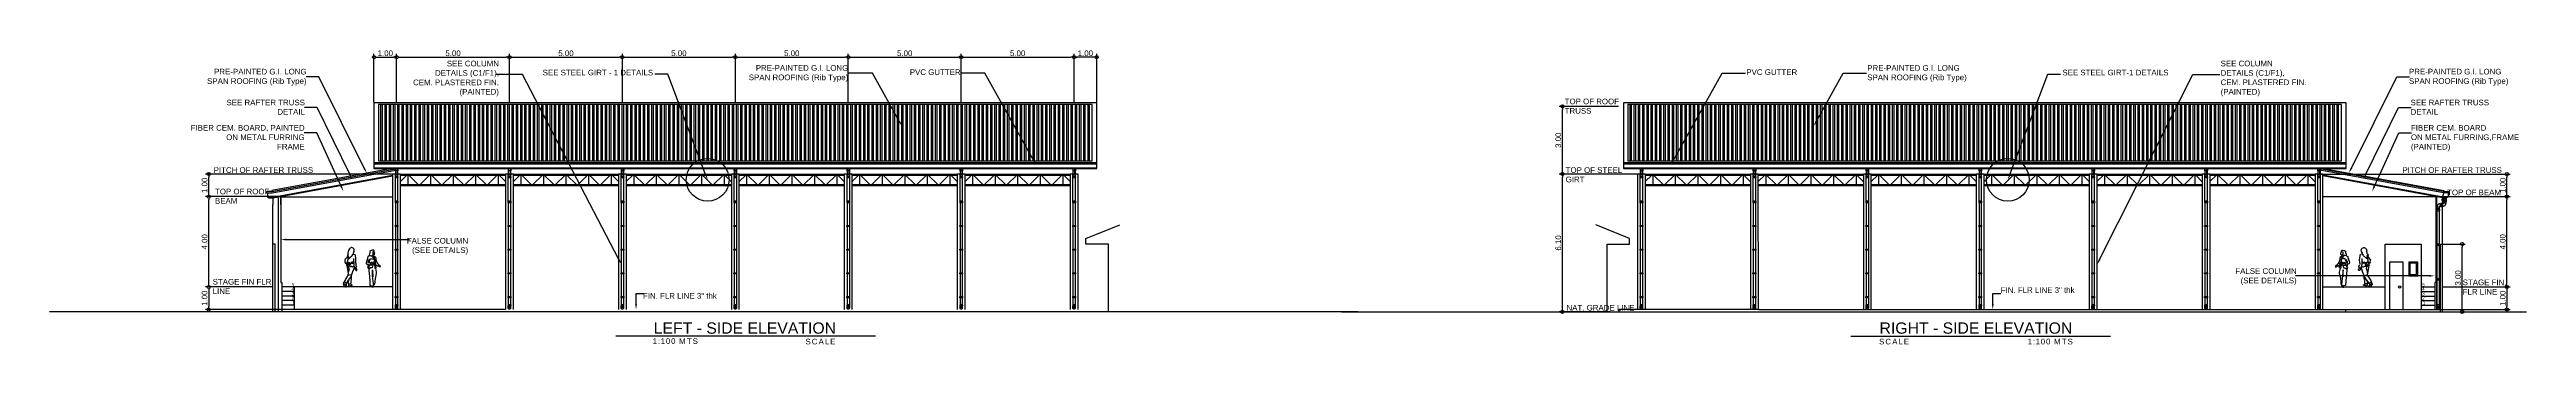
# Model space of a CAD drawing. Header units: inches. Extents: x -1369 to 1198, y -366 to 1398.
# Drawn here: x -101.1 to 8.6, y 30.9 to 43.9 of the extents above; entities that cross this region are included whole.
import ezdxf
from ezdxf import colors
from ezdxf.entities.mleader import LeaderData, LeaderLine
from ezdxf.math import Vec2, Vec3

# ---------------------------------------------------------------- set-up
doc = ezdxf.new("R2010")
doc.units = ezdxf.units.IN
doc.header["$MEASUREMENT"] = 0
doc.linetypes.add('HIDDEN', pattern=[0.375, 0.25, -0.125])
doc.linetypes.add('HIDDEN2', pattern=[0.1875, 0.125, -0.0625])
for name, color, linetype in [('DARK', 1, 'Continuous'), ('dim', 8, 'Continuous'), ('FIGURE', 8, 'Continuous')]:
    doc.layers.add(name, color=color, linetype=linetype)
doc.styles.add('ATTR', font='romans.shx', dxfattribs={"width": 0.8, "height": 1.735066})
doc.styles.get("Standard").update_dxf_attribs({"font": 'arial.ttf'})
doc.dimstyles.get("Standard").update_dxf_attribs({"dimtxt": 0.25, "dimasz": 0.14, "dimexe": 0.145, "dimexo": 0.025, "dimgap": 0.05, "dimtad": 1, "dimzin": 0, "dimdsep": 46, "dimtxsty": 'Standard', "dimblk": 'DOTBLANK', "dimcen": 0.09, "dimclrd": 256, "dimclre": 256, "dimaunit": 1, "dimadec": 5, "dimazin": 0, "dimtfac": 1, "dimtix": 1, "dimtofl": 0, "dimtmove": 0, "dimatfit": 3, "dimfxl": 0, "dimtolj": 1, "dimtzin": 0, "dimlwd": -1, "dimlwe": -1, "dimarcsym": 0})

# ---------------------------------------------------------------- blocks, each defined once
blk = doc.blocks.new('_DotBlank')
at = {"color": 0, "linetype": 'ByBlock', "lineweight": -2}
blk.add_line((-0.5, 0), (-1, 0), dxfattribs=at)
blk.add_circle((0, 0), 0.5, dxfattribs=at)
blk = doc.blocks.new('*D125')
at = {"layer": 'Defpoints', "color": 0, "transparency": 16777216}
for p in [(-34.13, 38.41), (-30.6, 38.41), (-31.99, 32.31)]:
    blk.add_point(p, dxfattribs=at)
at = {"layer": 'dim', "transparency": 16777216}
for p, q in [((-30.63, 38.41), (-34.27, 38.41)), ((-34.13, 32.45), (-34.13, 38.27)), ((-32.02, 32.31), (-34.27, 32.31))]:
    blk.add_line(p, q, dxfattribs=at)
at = {"layer": 'dim', "transparency": 16777216, "xscale": 0.14, "yscale": 0.14, "zscale": 0.14}
for p, rotation in [((-34.13, 38.41), 90), ((-34.13, 32.31), 270)]:
    blk.add_blockref('_DotBlank', p, dxfattribs=dict(at, rotation=rotation))
at = {"layer": 'dim', "color": 0, "transparency": 16777216, "insert": (-34.31, 35.36), "char_height": 0.25, "attachment_point": 5, "rotation": 90}
blk.add_mtext('\\A1;6.10', dxfattribs=at)
blk = doc.blocks.new('*D126')
at = {"layer": 'Defpoints', "color": 0, "transparency": 16777216}
for p in [(-34.13, 41.41), (-31.63, 41.41), (-30.59, 38.41)]:
    blk.add_point(p, dxfattribs=at)
at = {"layer": 'dim', "transparency": 16777216}
for p, q in [((-31.65, 41.41), (-34.27, 41.41)), ((-34.13, 38.55), (-34.13, 41.27)), ((-30.62, 38.41), (-34.27, 38.41))]:
    blk.add_line(p, q, dxfattribs=at)
at = {"layer": 'dim', "transparency": 16777216, "xscale": 0.14, "yscale": 0.14, "zscale": 0.14}
for p, rotation in [((-34.13, 41.41), 90), ((-34.13, 38.41), 270)]:
    blk.add_blockref('_DotBlank', p, dxfattribs=dict(at, rotation=rotation))
at = {"layer": 'dim', "color": 0, "transparency": 16777216, "insert": (-34.31, 39.91), "char_height": 0.25, "attachment_point": 5, "rotation": 90}
blk.add_mtext('\\A1;3.00', dxfattribs=at)
blk = doc.blocks.new('*D127')
at = {"layer": 'Defpoints', "color": 0, "transparency": 16777216}
for p in [(-0.59, 38.41), (7.69, 38.41), (4.5, 37.41)]:
    blk.add_point(p, dxfattribs=at)
at = {"layer": 'dim', "transparency": 16777216}
for p, q in [((-0.57, 38.41), (7.84, 38.41)), ((4.52, 37.41), (7.84, 37.41)), ((7.69, 37.55), (7.69, 38.27))]:
    blk.add_line(p, q, dxfattribs=at)
at = {"layer": 'dim', "transparency": 16777216, "xscale": 0.14, "yscale": 0.14, "zscale": 0.14}
for p, rotation in [((7.69, 38.41), 90), ((7.69, 37.41), 270)]:
    blk.add_blockref('_DotBlank', p, dxfattribs=dict(at, rotation=rotation))
at = {"layer": 'dim', "color": 0, "transparency": 16777216, "insert": (7.51, 37.91), "char_height": 0.25, "attachment_point": 5, "rotation": 90}
blk.add_mtext('\\A1;1.00', dxfattribs=at)
blk = doc.blocks.new('*D128')
at = {"layer": 'Defpoints', "color": 0, "transparency": 16777216}
for p in [(4.85, 37.41), (7.69, 37.41), (4.85, 33.41)]:
    blk.add_point(p, dxfattribs=at)
at = {"layer": 'dim', "transparency": 16777216}
for p, q in [((4.87, 37.41), (7.84, 37.41)), ((7.69, 33.55), (7.69, 37.27)), ((4.87, 33.41), (7.84, 33.41))]:
    blk.add_line(p, q, dxfattribs=at)
at = {"layer": 'dim', "transparency": 16777216, "xscale": 0.14, "yscale": 0.14, "zscale": 0.14}
for p, rotation in [((7.69, 37.41), 90), ((7.69, 33.41), 270)]:
    blk.add_blockref('_DotBlank', p, dxfattribs=dict(at, rotation=rotation))
at = {"layer": 'dim', "color": 0, "transparency": 16777216, "insert": (7.51, 35.41), "char_height": 0.25, "attachment_point": 5, "rotation": 90}
blk.add_mtext('\\A1;4.00', dxfattribs=at)
blk = doc.blocks.new('People 7 Woman Walking Away')
for p, q in [((-3.1, 39.7), (-3.3, 44.1)), ((-3, 45.1), (-0.1, 48.6)), ((0.8, 39.9), (-0.5, 37.3)), ((1.3, 51), (0.3, 49.2)), ((1.4, 53), (0.5, 51.8)), ((1.7, 53.5), (2.3, 58.6)), ((5.3, 48.5), (3.6, 46.8)), ((9.6, 53.3), (12.3, 52.4)), ((10.2, 46.1), (10.6, 36.6)), ((13.8, 46.2), (13.2, 51.2)), ((13.7, 38.7), (13.9, 45.4)), ((-6.1, 6.2), (-4.2, 9.2)), ((-4.2, 1.4), (-6.1, 4.8)), ((-5.7, 6.8), (-3.6, 5)), ((-1.1, 0.9), (-3.2, 0.9)), ((-1.3, 0.9), (-2.8, 4)), ((1.5, 18.8), (1.6, 21.5)), ((2.1, 5.7), (2, 3.7)), ((3.7, 2.4), (5.1, 2.9)), ((5.3, 3), (7.5, 3.2)), ((7.9, 32.9), (7.5, 33.3)), ((11.1, 34.1), (11.9, 31.3)), ((12.8, 30.7), (12.9, 28.7)), ((13.4, 31), (15, 32.9)), ((15.1, 33.7), (14.1, 36.2))]:
    blk.add_line(p, q)
for centre, radius, start, end in [((-1.9, 44.2), 1.4, 140.3568, 182.67), ((-2, 39.7), 1.16, 182.67, 311.3848), ((-7.1, 45.5), 8.89, 311.3848, 328.2016), ((-2.9, 50.9), 3.64, 320.3568, 331.6536), ((0.9, 51.5), 0.58, 138.9908, 318.54), ((-0.3, 41.4), 0.947, 328.2016, 4.1395), ((4.8, 41.7), 4.22, 157.5563, 184.1395), ((5.8, 41.3), 5.2, 181.2101, 195.6962), ((8.2, 59.1), 20.6, 249.0476, 276.638), ((-0.6, 44), 1.69, 337.5563, 357.1086), ((1.9, 49.9), 0.867, 111.5383, 274.994), ((40, 41.9), 39, 169.4458, 177.1086), ((1.5, 50.9), 0.221, 291.5383, 138.54), ((0.7, 53.6), 1, 318.9908, 352.7336), ((2, 48.4), 0.624, 311.2695, 94.994), ((3, 47.3), 0.848, 131.2695, 316.8126), ((8.7, 57.8), 6.4, 117.0545, 172.7336), ((19.6, 44.5), 17, 194.476, 198.446), ((6.2, 47.7), 1.18, 113.3359, 136.8126), ((3.6, 53.6), 5.22, 293.3359, 347.1391), ((6.8, 61.4), 2.29, 78.3367, 117.0545), ((-1.2, 34), 9.84, 27.9066, 45.0119), ((6.2, 58.3), 5.46, 22.5187, 78.3367), ((19.5, 35.6), 12, 150.9696, 165.6194), ((9.8, 52.2), 1.11, 108.5349, 167.1391), ((9.1, 54.1), 0.91, 288.535, 25.0961), ((11.2, 55.1), 1.33, 141.8182, 205.096), ((5.6, 59.4), 5.77, 321.8182, 3.2709), ((9.4, 59.7), 1.98, 3.2709, 22.5187), ((11.8, 51.1), 1.39, 7.2211, 70.3539), ((9.1, 45.6), 4.81, 358.5915, 7.2211), ((-4.9, 5.5), 1.39, 148.1282, 209.4266), ((1.1, -16.3), 21.2, 101.466, 108.3509), ((109, -46), 126.3, 150.5509, 153.9804), ((-14.2, -4.6), 17, 40.8008, 55.4469), ((-3.3, 2), 1.09, 209.4266, 271.4258), ((-5.7, 2.6), 3.2, 26.8603, 48.5676), ((2.2, 5), 4.07, 155.2937, 226.0119), ((-1178.8, 844.8), 1445.4, 324.553, 325.0337), ((5.9, 34), 7.28, 152.5623, 165.8775), ((-0.5, 35.6), 0.669, 165.8775, 238.6287), ((-1.1, 1.6), 0.69, 271.4258, 46.0119), ((5.7, 12.3), 7.76, 92.7741, 150.5509), ((1.8, 39.3), 4.98, 238.6287, 261.777), ((250.1, 71.5), 253.3, 188.3211, 191.1937), ((13.8, 28.1), 14.9, 132.807, 154.587), ((0.9, 33.5), 0.884, 26.8901, 81.7771), ((35.8, 19.9), 34.2, 163.7284, 177.397), ((-6.4, 21.8), 7.94, 357.397, 357.8062), ((2.2, 34.1), 0.503, 206.8901, 315.6851), ((43.7, 7.1), 41.9, 174.5497, 181.9177), ((2, 14.8), 9.13, 268.4632, 296.6891), ((-1576.3, -498.2), 1665.4, 18.5115, 18.628), ((3.2, 3.6), 1.26, 176.4305, 288.7684), ((3.3, 33), 1.12, 50.7706, 135.6851), ((14.6, 30.7), 12.4, 138.9795, 165.0138), ((1.2, 30), 1.77, 343.7284, 18.5115), ((5.6, 35.7), 2.43, 230.7706, 293.3394), ((12.9, 34.5), 8.42, 149.756, 186.339), ((10.3, 10.4), 6.88, 218.2149, 247.1341), ((5.4, 1.9), 1.04, 96.6724, 108.7685), ((-2.5, 22.2), 10, 325.0337, 340.8954), ((32.9, 8.6), 26.9, 168.8631, 184.0751), ((6.9, 32.7), 0.838, 44.4537, 113.3394), ((-5.7, 16.2), 12.5, 348.8631, 8.8068), ((-3607.3, 1270.8), 3824.9, 340.8954, 341.1088), ((7.5, 3.7), 0.446, 276.6724, 67.1341), ((8.4, 33.4), 0.742, 224.4537, 311.4645), ((12, 29.4), 4.61, 100.3584, 131.4645), ((21.7, 37.2), 11.1, 182.9982, 196.324), ((12.7, 31.5), 0.886, 196.324, 320.4703), ((14.6, 28.8), 1.74, 183.9145, 281.3575), ((20.2, 38.6), 6.54, 178.5915, 201.1734), ((15.4, 31.4), 1.39, 171.0632, 243.0596), ((13.8, 28.5), 1.96, 333.8101, 63.0596), ((14.4, 33.4), 0.784, 320.4703, 21.1735), ((14.8, 28), 0.898, 281.3575, 333.8101)]:
    blk.add_arc(centre, radius, start, end)
at = {"style": 'ATTR', "width": 0.8, "flags": 9}
blk.add_attdef('ESTCODE', (0, 0), '', height=0.0159, dxfattribs=at)
blk = doc.blocks.new('W1')
at = {"color": 0, "linetype": 'Continuous'}
for p, q in [((29.95, -144.69), (29.93, -144.74)), ((29.93, -144.74), (29.93, -144.78)), ((29.96, -144.63), (29.95, -144.69)), ((30.01, -144.6), (29.96, -144.63)), ((30.02, -144.57), (30.01, -144.6)), ((30.01, -144.6), (30.08, -144.58)), ((30.03, -144.51), (30.02, -144.57)), ((30.05, -144.47), (30.03, -144.51)), ((30.06, -144.38), (30.05, -144.42)), ((30.05, -144.42), (30.05, -144.47)), ((30.1, -144.36), (30.06, -144.38)), ((30.08, -144.58), (30.11, -144.58)), ((30.17, -144.35), (30.1, -144.36)), ((30.11, -144.58), (30.17, -144.59)), ((30.12, -144.59), (30.16, -144.62)), ((30.16, -144.62), (30.18, -144.65)), ((30.22, -144.35), (30.17, -144.35)), ((30.17, -144.59), (30.18, -144.57)), ((30.23, -144.4), (30.18, -144.42)), ((30.18, -144.42), (30.18, -144.53)), ((30.18, -144.53), (30.18, -144.56)), ((30.18, -144.56), (30.23, -144.55)), ((30.18, -144.57), (30.18, -144.56)), ((30.18, -144.65), (30.19, -144.7)), ((30.19, -144.7), (30.19, -144.73)), ((30.21, -144.55), (30.2, -144.6)), ((30.2, -144.6), (30.24, -144.61)), ((30.24, -144.39), (30.22, -144.35)), ((30.23, -144.55), (30.26, -144.53)), ((30.24, -144.41), (30.24, -144.39)), ((30.25, -144.44), (30.24, -144.41)), ((30.24, -144.61), (30.27, -144.63)), ((30.27, -144.46), (30.25, -144.44)), ((30.26, -144.47), (30.27, -144.46)), ((30.26, -144.53), (30.26, -144.47)), ((30.27, -144.63), (30.3, -144.65)), ((30.3, -144.65), (30.31, -144.7)), ((30.31, -144.7), (30.31, -144.76)), ((30.31, -144.76), (30.32, -144.78)), ((29.9, -144.83), (29.88, -144.89)), ((29.88, -144.89), (29.89, -144.95)), ((29.89, -144.95), (29.95, -144.97)), ((29.93, -144.78), (29.9, -144.83)), ((29.95, -144.97), (30.01, -144.99)), ((30.02, -144.99), (30, -145.1)), ((30, -145.1), (30, -145.24)), ((30, -145.24), (30.03, -145.51)), ((30.03, -145.51), (30.04, -145.73)), ((30.04, -145.73), (30.05, -145.91)), ((30.06, -144.97), (30.08, -144.97)), ((30.08, -144.97), (30.13, -144.95)), ((30.1, -144.89), (30.09, -144.91)), ((30.13, -144.87), (30.1, -144.89)), ((30.17, -144.89), (30.13, -144.87)), ((30.13, -144.95), (30.17, -144.92)), ((30.16, -145.21), (30.17, -145.32)), ((30.16, -145.32), (30.16, -145.21)), ((30.17, -145.48), (30.16, -145.32)), ((30.17, -144.92), (30.17, -144.89)), ((30.17, -145.32), (30.18, -145.43)), ((30.2, -145.72), (30.17, -145.48)), ((30.18, -145.43), (30.18, -145.52)), ((30.19, -144.96), (30.22, -144.97)), ((30.22, -145.92), (30.2, -145.72)), ((30.22, -144.97), (30.25, -144.97)), ((30.26, -145.85), (30.24, -145.87)), ((30.27, -145.74), (30.26, -145.85)), ((30.28, -145.6), (30.27, -145.74)), ((30.31, -145.47), (30.28, -145.6)), ((30.3, -145.14), (30.33, -145.32)), ((30.33, -145.36), (30.31, -145.47)), ((30.33, -145.32), (30.33, -145.36)), ((30.05, -145.91), (30.14, -145.93)), ((30.13, -145.98), (30.12, -145.94)), ((30.18, -145.98), (30.13, -145.98)), ((30.14, -145.93), (30.22, -145.92)), ((30.21, -145.96), (30.18, -145.98)), ((30.2, -145.93), (30.21, -145.96)), ((30.24, -145.87), (30.22, -145.87))]:
    blk.add_line(p, q, dxfattribs=at)
for points in [[(30, -144.9), (30.08, -144.71), (30.27, -144.75), (30.17, -145.02), (29.96, -145), (29.97, -144.97)], [(29.97, -144.89), (29.97, -144.87), (29.97, -144.86), (29.99, -144.84), (30, -144.81), (30, -144.8), (30.03, -144.76)], [(30.22, -144.6), (30.24, -144.71), (30.25, -144.75), (30.25, -144.97), (30.27, -145.14), (30.3, -145.14), (30.32, -145.12), (30.32, -145.09), (30.31, -145.06), (30.3, -145.02), (30.3, -144.96), (30.3, -144.93), (30.31, -144.78), (30.29, -144.72)], [(30.09, -144.91), (30.04, -144.91), (29.99, -144.9), (29.96, -144.89)], [(30.19, -144.95), (30.15, -145.12), (30.08, -145.12), (30.04, -145.15), (30, -145.15), (29.97, -145.15), (29.96, -145.13), (29.97, -145.1), (29.98, -145.07), (29.99, -145)], [(30.06, -144.91), (30.07, -144.98), (30.06, -145), (30.01, -144.99)], [(30.32, -144.78), (30.34, -144.85), (30.35, -144.89), (30.38, -144.93), (30.41, -144.97), (30.44, -145), (30.41, -145.02), (30.41, -145.05), (30.37, -145.05), (30.36, -145.02), (30.35, -145.02), (30.33, -145), (30.31, -144.98), (30.3, -144.96)], [(30.44, -145), (30.45, -145.01), (30.49, -145.02), (30.5, -145.05), (30.49, -145.04), (30.48, -145.03), (30.48, -145.03), (30.5, -145.05), (30.5, -145.06), (30.52, -145.08), (30.46, -145.08), (30.44, -145.05), (30.43, -145.04), (30.41, -145.03)]]:
    blk.add_lwpolyline(points)
blk = doc.blocks.new('*D274')
at = {"layer": 'Defpoints', "color": 0, "transparency": 16777216}
for p in [(-94.07, 38.41), (-85.79, 38.41), (-90.87, 37.41)]:
    blk.add_point(p, dxfattribs=at)
at = {"layer": 'dim', "transparency": 16777216}
for p, q in [((-85.81, 38.41), (-94.21, 38.41)), ((-90.9, 37.41), (-94.21, 37.41)), ((-94.07, 37.55), (-94.07, 38.27))]:
    blk.add_line(p, q, dxfattribs=at)
at = {"layer": 'dim', "transparency": 16777216, "xscale": 0.14, "yscale": 0.14, "zscale": 0.14}
for p, rotation in [((-94.07, 38.41), 90), ((-94.07, 37.41), 270)]:
    blk.add_blockref('_DotBlank', p, dxfattribs=dict(at, rotation=rotation))
at = {"layer": 'dim', "color": 0, "transparency": 16777216, "insert": (-94.25, 37.91), "char_height": 0.25, "attachment_point": 5, "rotation": 90}
blk.add_mtext('\\A1;1.00', dxfattribs=at)
blk = doc.blocks.new('*D275')
at = {"layer": 'Defpoints', "color": 0, "transparency": 16777216}
for p in [(-94.07, 37.41), (-91.22, 37.41), (-91.22, 33.41)]:
    blk.add_point(p, dxfattribs=at)
at = {"layer": 'dim', "transparency": 16777216}
for p, q in [((-91.25, 37.41), (-94.21, 37.41)), ((-94.07, 33.55), (-94.07, 37.27)), ((-91.25, 33.41), (-94.21, 33.41))]:
    blk.add_line(p, q, dxfattribs=at)
at = {"layer": 'dim', "transparency": 16777216, "xscale": 0.14, "yscale": 0.14, "zscale": 0.14}
for p, rotation in [((-94.07, 37.41), 90), ((-94.07, 33.41), 270)]:
    blk.add_blockref('_DotBlank', p, dxfattribs=dict(at, rotation=rotation))
at = {"layer": 'dim', "color": 0, "transparency": 16777216, "insert": (-94.25, 35.41), "char_height": 0.25, "attachment_point": 5, "rotation": 90}
blk.add_mtext('\\A1;4.00', dxfattribs=at)
blk = doc.blocks.new('*D276')
at = {"layer": 'Defpoints', "color": 0, "transparency": 16777216}
for p in [(-91.22, 33.41), (-94.07, 32.41), (-90.82, 32.41)]:
    blk.add_point(p, dxfattribs=at)
at = {"layer": 'dim', "transparency": 16777216}
for p, q in [((-91.25, 33.41), (-94.21, 33.41)), ((-94.07, 33.27), (-94.07, 32.55)), ((-90.85, 32.41), (-94.21, 32.41))]:
    blk.add_line(p, q, dxfattribs=at)
at = {"layer": 'dim', "transparency": 16777216, "xscale": 0.14, "yscale": 0.14, "zscale": 0.14}
for p, rotation in [((-94.07, 33.41), 90), ((-94.07, 32.41), 270)]:
    blk.add_blockref('_DotBlank', p, dxfattribs=dict(at, rotation=rotation))
at = {"layer": 'dim', "color": 0, "transparency": 16777216, "insert": (-94.25, 32.91), "char_height": 0.25, "attachment_point": 5, "rotation": 90}
blk.add_mtext('\\A1;1.00', dxfattribs=at)
blk = doc.blocks.new('*D301')
at = {"layer": 'Defpoints', "color": 0, "transparency": 16777216}
for p in [(4.85, 33.41), (4.75, 32.41), (7.69, 32.41)]:
    blk.add_point(p, dxfattribs=at)
at = {"layer": 'dim', "transparency": 16777216}
for p, q in [((4.87, 33.41), (7.84, 33.41)), ((7.69, 33.27), (7.69, 32.55)), ((4.77, 32.41), (7.84, 32.41))]:
    blk.add_line(p, q, dxfattribs=at)
at = {"layer": 'dim', "transparency": 16777216, "xscale": 0.14, "yscale": 0.14, "zscale": 0.14}
for p, rotation in [((7.69, 33.41), 90), ((7.69, 32.41), 270)]:
    blk.add_blockref('_DotBlank', p, dxfattribs=dict(at, rotation=rotation))
at = {"layer": 'dim', "color": 0, "transparency": 16777216, "insert": (7.51, 32.91), "char_height": 0.25, "attachment_point": 5, "rotation": 90}
blk.add_mtext('\\A1;1.00', dxfattribs=at)
blk = doc.blocks.new('*D321')
at = {"layer": 'Defpoints', "color": 0, "transparency": 16777216}
for p in [(4.85, 35.31), (5.71, 35.31), (4.85, 32.31)]:
    blk.add_point(p, dxfattribs=at)
at = {"layer": 'dim', "transparency": 16777216}
for p, q in [((4.87, 35.31), (5.85, 35.31)), ((5.71, 32.45), (5.71, 35.17)), ((4.87, 32.31), (5.85, 32.31))]:
    blk.add_line(p, q, dxfattribs=at)
at = {"layer": 'dim', "transparency": 16777216, "xscale": 0.14, "yscale": 0.14, "zscale": 0.14}
for p, rotation in [((5.71, 35.31), 90), ((5.71, 32.31), 270)]:
    blk.add_blockref('_DotBlank', p, dxfattribs=dict(at, rotation=rotation))
at = {"layer": 'dim', "color": 0, "transparency": 16777216, "insert": (5.53, 33.81), "char_height": 0.25, "attachment_point": 5, "rotation": 90}
blk.add_mtext('\\A1;3.00', dxfattribs=at)
blk = doc.blocks.new('bend hid')
at = {"color": 1, "linetype": 'HIDDEN', "ltscale": 8}
for points in [[(-0.09, 0), (-0.09, -0.12), (-0.04, -0.12), (-0.04, 0)], [(0.12, 0.09), (0, 0.09), (0, 0.04), (0.12, 0.04)]]:
    blk.add_lwpolyline(points, close=True, dxfattribs=at)
for points in [[(0.01, 0.03, -0.385484), (-0.03, -0.01, -8.123106)], [(0.11, 0.03, -0.385484), (-0.01, -0.11, -0.385484)]]:
    blk.add_lwpolyline(points, format="xyb", dxfattribs=at)
for points in [[(0.01, 0.03), (0.01, 0.04)], [(0.11, 0.03), (0.11, 0.04)], [(-0.03, -0.01), (-0.04, -0.01)], [(-0.01, -0.11), (-0.04, -0.11)]]:
    blk.add_lwpolyline(points, dxfattribs=at)
blk = doc.blocks.new('*D398')
at = {"layer": 'Defpoints', "color": 0, "transparency": 16777216}
for p in [(-80.75, 43.59), (-85.75, 41.56), (-80.75, 41.56)]:
    blk.add_point(p, dxfattribs=at)
at = {"layer": 'dim', "transparency": 16777216}
for p, q in [((-85.75, 41.59), (-85.75, 43.73)), ((-85.61, 43.59), (-80.89, 43.59)), ((-80.75, 41.59), (-80.75, 43.73))]:
    blk.add_line(p, q, dxfattribs=at)
at = {"layer": 'dim', "transparency": 16777216, "xscale": 0.14, "yscale": 0.14, "zscale": 0.14, "rotation": 180}
blk.add_blockref('_DotBlank', (-85.75, 43.59), dxfattribs=at)
at = {"layer": 'dim', "transparency": 16777216, "xscale": 0.14, "yscale": 0.14, "zscale": 0.14}
blk.add_blockref('_DotBlank', (-80.75, 43.59), dxfattribs=at)
at = {"layer": 'dim', "color": 0, "transparency": 16777216, "insert": (-83.25, 43.76), "char_height": 0.25, "attachment_point": 5}
blk.add_mtext('\\A1;5.00', dxfattribs=at)
blk = doc.blocks.new('*D399')
at = {"layer": 'Defpoints', "color": 0, "transparency": 16777216}
for p in [(-75.75, 43.59), (-80.75, 41.56), (-75.75, 41.56)]:
    blk.add_point(p, dxfattribs=at)
at = {"layer": 'dim', "transparency": 16777216}
for p, q in [((-80.75, 41.59), (-80.75, 43.73)), ((-80.61, 43.59), (-75.89, 43.59)), ((-75.75, 41.59), (-75.75, 43.73))]:
    blk.add_line(p, q, dxfattribs=at)
at = {"layer": 'dim', "transparency": 16777216, "xscale": 0.14, "yscale": 0.14, "zscale": 0.14, "rotation": 180}
blk.add_blockref('_DotBlank', (-80.75, 43.59), dxfattribs=at)
at = {"layer": 'dim', "transparency": 16777216, "xscale": 0.14, "yscale": 0.14, "zscale": 0.14}
blk.add_blockref('_DotBlank', (-75.75, 43.59), dxfattribs=at)
at = {"layer": 'dim', "color": 0, "transparency": 16777216, "insert": (-78.25, 43.76), "char_height": 0.25, "attachment_point": 5}
blk.add_mtext('\\A1;5.00', dxfattribs=at)
blk = doc.blocks.new('*D400')
at = {"layer": 'Defpoints', "color": 0, "transparency": 16777216}
for p in [(-70.75, 43.59), (-75.75, 41.56), (-70.75, 41.56)]:
    blk.add_point(p, dxfattribs=at)
at = {"layer": 'dim', "transparency": 16777216}
for p, q in [((-75.75, 41.59), (-75.75, 43.73)), ((-75.61, 43.59), (-70.89, 43.59)), ((-70.75, 41.59), (-70.75, 43.73))]:
    blk.add_line(p, q, dxfattribs=at)
at = {"layer": 'dim', "transparency": 16777216, "xscale": 0.14, "yscale": 0.14, "zscale": 0.14, "rotation": 180}
blk.add_blockref('_DotBlank', (-75.75, 43.59), dxfattribs=at)
at = {"layer": 'dim', "transparency": 16777216, "xscale": 0.14, "yscale": 0.14, "zscale": 0.14}
blk.add_blockref('_DotBlank', (-70.75, 43.59), dxfattribs=at)
at = {"layer": 'dim', "color": 0, "transparency": 16777216, "insert": (-73.25, 43.76), "char_height": 0.25, "attachment_point": 5}
blk.add_mtext('\\A1;5.00', dxfattribs=at)
blk = doc.blocks.new('*D401')
at = {"layer": 'Defpoints', "color": 0, "transparency": 16777216}
for p in [(-65.75, 43.59), (-70.75, 41.56), (-65.75, 41.56)]:
    blk.add_point(p, dxfattribs=at)
at = {"layer": 'dim', "transparency": 16777216}
for p, q in [((-70.75, 41.59), (-70.75, 43.73)), ((-70.61, 43.59), (-65.89, 43.59)), ((-65.75, 41.59), (-65.75, 43.73))]:
    blk.add_line(p, q, dxfattribs=at)
at = {"layer": 'dim', "transparency": 16777216, "xscale": 0.14, "yscale": 0.14, "zscale": 0.14, "rotation": 180}
blk.add_blockref('_DotBlank', (-70.75, 43.59), dxfattribs=at)
at = {"layer": 'dim', "transparency": 16777216, "xscale": 0.14, "yscale": 0.14, "zscale": 0.14}
blk.add_blockref('_DotBlank', (-65.75, 43.59), dxfattribs=at)
at = {"layer": 'dim', "color": 0, "transparency": 16777216, "insert": (-68.25, 43.76), "char_height": 0.25, "attachment_point": 5}
blk.add_mtext('\\A1;5.00', dxfattribs=at)
blk = doc.blocks.new('*D402')
at = {"layer": 'Defpoints', "color": 0, "transparency": 16777216}
for p in [(-60.75, 43.59), (-65.75, 41.56), (-60.75, 41.56)]:
    blk.add_point(p, dxfattribs=at)
at = {"layer": 'dim', "transparency": 16777216}
for p, q in [((-65.75, 41.59), (-65.75, 43.73)), ((-65.61, 43.59), (-60.89, 43.59)), ((-60.75, 41.59), (-60.75, 43.73))]:
    blk.add_line(p, q, dxfattribs=at)
at = {"layer": 'dim', "transparency": 16777216, "xscale": 0.14, "yscale": 0.14, "zscale": 0.14, "rotation": 180}
blk.add_blockref('_DotBlank', (-65.75, 43.59), dxfattribs=at)
at = {"layer": 'dim', "transparency": 16777216, "xscale": 0.14, "yscale": 0.14, "zscale": 0.14}
blk.add_blockref('_DotBlank', (-60.75, 43.59), dxfattribs=at)
at = {"layer": 'dim', "color": 0, "transparency": 16777216, "insert": (-63.25, 43.76), "char_height": 0.25, "attachment_point": 5}
blk.add_mtext('\\A1;5.00', dxfattribs=at)
blk = doc.blocks.new('*D403')
at = {"layer": 'Defpoints', "color": 0, "transparency": 16777216}
for p in [(-55.75, 43.59), (-60.75, 41.56), (-55.75, 41.56)]:
    blk.add_point(p, dxfattribs=at)
at = {"layer": 'dim', "transparency": 16777216}
for p, q in [((-60.75, 41.59), (-60.75, 43.73)), ((-60.61, 43.59), (-55.89, 43.59)), ((-55.75, 41.59), (-55.75, 43.73))]:
    blk.add_line(p, q, dxfattribs=at)
at = {"layer": 'dim', "transparency": 16777216, "xscale": 0.14, "yscale": 0.14, "zscale": 0.14, "rotation": 180}
blk.add_blockref('_DotBlank', (-60.75, 43.59), dxfattribs=at)
at = {"layer": 'dim', "transparency": 16777216, "xscale": 0.14, "yscale": 0.14, "zscale": 0.14}
blk.add_blockref('_DotBlank', (-55.75, 43.59), dxfattribs=at)
at = {"layer": 'dim', "color": 0, "transparency": 16777216, "insert": (-58.25, 43.76), "char_height": 0.25, "attachment_point": 5}
blk.add_mtext('\\A1;5.00', dxfattribs=at)
blk = doc.blocks.new('*D404')
at = {"layer": 'Defpoints', "color": 0, "transparency": 16777216}
for p in [(-85.75, 43.59), (-86.75, 41.56), (-85.75, 41.59)]:
    blk.add_point(p, dxfattribs=at)
at = {"layer": 'dim', "transparency": 16777216}
for p, q in [((-86.75, 41.59), (-86.75, 43.73)), ((-86.61, 43.59), (-85.89, 43.59)), ((-85.75, 41.61), (-85.75, 43.73))]:
    blk.add_line(p, q, dxfattribs=at)
at = {"layer": 'dim', "transparency": 16777216, "xscale": 0.14, "yscale": 0.14, "zscale": 0.14, "rotation": 180}
blk.add_blockref('_DotBlank', (-86.75, 43.59), dxfattribs=at)
at = {"layer": 'dim', "transparency": 16777216, "xscale": 0.14, "yscale": 0.14, "zscale": 0.14}
blk.add_blockref('_DotBlank', (-85.75, 43.59), dxfattribs=at)
at = {"layer": 'dim', "color": 0, "transparency": 16777216, "insert": (-86.25, 43.76), "char_height": 0.25, "attachment_point": 5}
blk.add_mtext('\\A1;1.00', dxfattribs=at)
blk = doc.blocks.new('*D405')
at = {"layer": 'Defpoints', "color": 0, "transparency": 16777216}
for p in [(-55.75, 43.59), (-55.75, 41.59), (-54.75, 41.56)]:
    blk.add_point(p, dxfattribs=at)
at = {"layer": 'dim', "transparency": 16777216}
for p, q in [((-55.75, 41.61), (-55.75, 43.73)), ((-54.89, 43.59), (-55.61, 43.59)), ((-54.75, 41.59), (-54.75, 43.73))]:
    blk.add_line(p, q, dxfattribs=at)
at = {"layer": 'dim', "transparency": 16777216, "xscale": 0.14, "yscale": 0.14, "zscale": 0.14, "rotation": 180}
blk.add_blockref('_DotBlank', (-55.75, 43.59), dxfattribs=at)
at = {"layer": 'dim', "transparency": 16777216, "xscale": 0.14, "yscale": 0.14, "zscale": 0.14}
blk.add_blockref('_DotBlank', (-54.75, 43.59), dxfattribs=at)
at = {"layer": 'dim', "color": 0, "transparency": 16777216, "insert": (-55.25, 43.76), "char_height": 0.25, "attachment_point": 5}
blk.add_mtext('\\A1;1.00', dxfattribs=at)
blk = doc.blocks.new('G1')
at = {"color": 1}
for p, q in [((-2.33, 0.5), (2.32, 0.5)), ((-2.33, 0.46), (2.32, 0.46)), ((-2.33, 0.04), (2.32, 0.04)), ((-2.33, 0), (2.32, 0))]:
    blk.add_line(p, q, dxfattribs=at)
for p, q in [((-2.33, 0.17), (-2.04, 0.46)), ((-1.54, 0.04), (-1.96, 0.46)), ((-1.46, 0.04), (-1.04, 0.46)), ((-0.54, 0.04), (-0.96, 0.46)), ((-0.46, 0.04), (-0.04, 0.46)), ((0.46, 0.04), (0.04, 0.46)), ((0.54, 0.04), (0.96, 0.46)), ((1.46, 0.04), (1.04, 0.46)), ((1.54, 0.04), (1.96, 0.46)), ((2.32, 0.18), (2.04, 0.46))]:
    blk.add_line(p, q)
for points in [[(-2, 0.46), (-2, 0.04)], [(-1, 0.46), (-1, 0.04)], [(0, 0.46), (0, 0.04)], [(1, 0.46), (1, 0.04)], [(2, 0.46), (2, 0.04)]]:
    blk.add_lwpolyline(points)
blk = doc.blocks.new('DSFS')
at = {"color": 1}
for points in [[(0.19, -0.37), (0.19, -0.41), (0.08, -0.41), (0.08, -0.37), (0.19, -0.37)], [(0.19, -0.5), (0.19, -0.53), (0.08, -0.53), (0.08, -0.5), (0.19, -0.5)], [(0.08, -1.59), (0.08, -1.57), (0.19, -1.57), (0.19, -1.59), (0.08, -1.59)], [(0.08, -1.65), (0.08, -1.61), (0.19, -1.61), (0.19, -1.65), (0.08, -1.65)], [(0.08, -1.65), (0.08, -6.16)], [(0.18, -1.65), (0.18, -6.16)]]:
    blk.add_lwpolyline(points, dxfattribs=at)
for points in [[(0.08, -0.41), (0.18, -0.41), (0.18, -0.5), (0.08, -0.5)], [(0.08, -0.53), (0.18, -0.53), (0.18, -1.57), (0.08, -1.57)], [(0.08, -1.59), (0.18, -1.59), (0.18, -1.61), (0.08, -1.61)]]:
    blk.add_lwpolyline(points, close=True, dxfattribs=at)
at = {"color": 8, "linetype": 'Continuous', "ltscale": 10}
for points in [[(0.07, -2.65), (0.19, -2.65), (0.19, -2.7), (0.07, -2.7)], [(0.07, -3.7), (0.19, -3.7), (0.19, -3.75), (0.07, -3.75)], [(0.07, -4.75), (0.19, -4.75), (0.19, -4.8), (0.07, -4.8)], [(0.07, -5.8), (0.19, -5.8), (0.19, -5.85), (0.07, -5.85)]]:
    blk.add_lwpolyline(points, close=True, dxfattribs=at)
at = {"color": 1, "linetype": 'HIDDEN', "ltscale": 8}
blk.add_lwpolyline([(0.2, -6.16), (0.07, -6.16), (0.07, -6.21), (0.2, -6.21)], close=True, dxfattribs=at)
blk.add_lwpolyline([(0.08, -6.31), (0.08, -6.31), (0.08, -6.21), (0.18, -6.21), (0.18, -6.31), (0.18, -6.31)], dxfattribs=at)
for radius in [0.05, 0.0437]:
    blk.add_circle((0.13, -6.31), radius, dxfattribs=at)
at = {"layer": 'DARK'}
for p, q in [((0.07, -0.12), (0.07, -0.13)), ((0.19, -0.12), (0.07, -0.12)), ((0.19, -0.13), (0.07, -0.13)), ((0.07, -0.14), (0.07, -0.23)), ((0.19, -0.14), (0.07, -0.14)), ((0.19, -0.23), (0.07, -0.23)), ((0.08, -0.13), (0.08, -0.14)), ((0.08, -0.23), (0.08, -0.37)), ((0.18, -0.13), (0.18, -0.14)), ((0.18, -0.23), (0.18, -0.37)), ((0.19, -0.12), (0.19, -0.13)), ((0.19, -0.14), (0.19, -0.23))]:
    blk.add_line(p, q, dxfattribs=at)
at = {"layer": 'DARK', "linetype": 'HIDDEN2'}
blk.add_line((0.13, -0.13), (0.13, -0.14), dxfattribs=at)

msp = doc.modelspace()

# ---------------------------------------------------------------- hatches: boundary and pattern name
h = msp.add_hatch()
h.set_pattern_fill('ANSI32', color=3, scale=0.5, angle=45)
h.set_pattern_definition([(90, (-158.44215, -3e-14), (-0.1875, 3e-17), []), (90, (-158.37965, 0.0625), (-0.1875, 3e-17), [])])
h.paths.add_polyline_path([(-54.95, 38.9908), (-54.95, 41.4945), (-86.55, 41.4945), (-86.55, 38.9908)])
h = msp.add_hatch()
h.set_pattern_fill('ANSI32', color=3, scale=0.5, angle=45)
h.set_pattern_definition([(90, (-103.31974, -3e-14), (-0.1875, 3e-17), []), (90, (-103.25724, 0.0625), (-0.1875, 3e-17), [])])
h.paths.add_polyline_path([(0.3724, 38.9908), (0.3724, 41.4945), (-31.2275, 41.4945), (-31.2275, 38.9908)])

# ---------------------------------------------------------------- linework, layer by layer
for p, q in [((-86.75, 38.9185), (-54.75, 38.9185)), ((-86.75, 38.8712), (-54.75, 38.8712)), ((-31.4275, 38.9185), (0.5724, 38.9185)), ((-31.4275, 38.8712), (0.5724, 38.8712)), ((4.5974, 32.4087), (4.5974, 37.402)), ((-91.225, 32.3087), (-91.225, 37.0587)), ((4.8474, 32.3087), (4.8474, 37.0587)), ((4.7474, 32.3087), (4.7474, 35.3087)), ((-85.9246, 33.4087), (-90.275, 33.4087)), ((-90.275, 32.4087), (-90.275, 33.4087)), ((-0.4526, 33.4084), (2.297, 33.4084)), ((-43.9035, 32.3087), (8.5593, 32.3087))]:
    msp.add_line(p, q)
at = {"color": 1}
for p, q in [((-54.75, 38.8712), (-86.75, 38.8712)), ((-86.75, 38.6871), (-54.75, 38.6871)), ((0.5724, 38.8712), (-31.4275, 38.8712)), ((-31.4275, 38.6871), (0.5724, 38.6871)), ((-90.975, 32.3087), (-90.975, 37.402)), ((-91.125, 32.3087), (-91.125, 35.3087)), ((-80.925, 32.4087), (-90.825, 32.4087)), ((-25.4525, 32.4087), (-20.4525, 32.4087)), ((-20.4525, 32.4087), (-15.4525, 32.4087)), ((-15.4525, 32.4087), (-10.4525, 32.4087)), ((-10.4525, 32.4087), (-5.8025, 32.4087)), ((-5.8025, 32.4087), (4.7474, 32.4087))]:
    msp.add_line(p, q, dxfattribs=at)
at = {"linetype": 'HIDDEN', "ltscale": 8}
for p, q in [((-85.787, 38.4087), (-85.787, 38.658)), ((-85.712, 38.4087), (-85.712, 38.658)), ((-80.787, 38.4087), (-80.787, 38.658)), ((-80.712, 38.4087), (-80.712, 38.658)), ((-75.787, 38.4087), (-75.787, 38.658)), ((-75.712, 38.4087), (-75.712, 38.658)), ((-70.787, 38.4087), (-70.787, 38.658)), ((-70.712, 38.4087), (-70.712, 38.658)), ((-65.787, 38.4087), (-65.787, 38.658)), ((-65.712, 38.4087), (-65.712, 38.658)), ((-60.787, 38.4087), (-60.787, 38.658)), ((-60.712, 38.4087), (-60.712, 38.658)), ((-55.787, 38.4087), (-55.787, 38.658)), ((-55.712, 38.4087), (-55.712, 38.658)), ((-30.665, 38.4087), (-30.665, 38.658)), ((-30.59, 38.4087), (-30.59, 38.658)), ((-25.665, 38.4087), (-25.665, 38.658)), ((-25.59, 38.4087), (-25.59, 38.658)), ((-20.665, 38.4087), (-20.665, 38.658)), ((-20.59, 38.4087), (-20.59, 38.658)), ((-15.665, 38.4087), (-15.665, 38.658)), ((-15.59, 38.4087), (-15.59, 38.658)), ((-10.665, 38.4087), (-10.665, 38.658)), ((-10.59, 38.4087), (-10.59, 38.658)), ((-5.665, 38.4087), (-5.665, 38.658)), ((-5.59, 38.4087), (-5.59, 38.658)), ((-0.665, 38.4087), (-0.665, 38.658)), ((-0.59, 38.4087), (-0.59, 38.658))]:
    msp.add_line(p, q, dxfattribs=at)
for points in [[(-54.75, 38.658), (-54.75, 41.5642), (-86.75, 41.5642), (-86.75, 38.658)], [(0.5724, 38.658), (0.5724, 41.5642), (-31.4275, 41.5642), (-31.4275, 38.658)], [(3.097, 32.4087), (3.097, 34.5087), (2.497, 34.5087), (2.497, 32.4087)], [(3.7472, 34.5087), (3.3472, 34.5087), (3.3472, 33.9087), (3.7472, 33.9087)]]:
    msp.add_lwpolyline(points, close=True)
at = {"color": 8}
for points in [[(-86.55, 38.9908), (-54.95, 38.9908), (-54.95, 41.4945), (-86.55, 41.4945)], [(-31.2275, 38.9908), (0.3724, 38.9908), (0.3724, 41.4945), (-31.2275, 41.4945)]]:
    msp.add_lwpolyline(points, close=True, dxfattribs=at)
at = {"color": 1}
for points in [[(-91.4657, 37.5825), (-91.2611, 37.5825), (-85.7875, 38.5851)], [(5.0881, 37.5825), (4.8835, 37.5825), (-0.59, 38.5851)], [(-91.4157, 37.3825), (-91.2429, 37.3825), (-85.925, 38.3566)], [(-90.875, 37.4087), (-90.875, 33.6087), (-90.825, 33.6087), (-90.825, 32.3087)], [(5.0381, 37.3825), (4.8654, 37.3825), (-0.453, 38.3567)], [(4.5474, 37.4087), (4.5474, 33.6087), (4.4974, 33.6087), (4.4974, 32.4087)], [(4.8974, 37.3075), (4.8974, 37.1941)], [(4.9974, 37.3075), (4.9974, 37.1941)], [(4.5974, 36.889), (4.5974, 32.6155)], [(4.6974, 36.889), (4.6974, 32.6155)], [(-91.125, 35.3087), (-91.225, 35.3087)], [(-90.275, 33.4087), (-90.825, 33.4087)], [(-90.275, 33.2087), (-90.825, 33.2087)], [(-90.275, 33.0087), (-90.825, 33.0087)], [(3.8974, 33.4087), (4.4974, 33.4087)], [(3.8974, 33.2087), (4.4974, 33.2087)], [(3.8974, 33.0087), (4.4974, 33.0087)], [(-90.275, 32.8087), (-90.825, 32.8087)], [(-90.275, 32.6087), (-90.825, 32.6087)], [(-25.4525, 32.4087), (-31.6275, 32.4087), (-31.6275, 32.3087)], [(0.5474, 32.4087), (0.5474, 32.3087)], [(3.8974, 32.8087), (4.4974, 32.8087)], [(3.8974, 32.6087), (4.4974, 32.6087)], [(-64.5462, 31.2282), (-76.0439, 31.2282)], [(-21.3617, 31.2282), (-9.864, 31.2282)]]:
    msp.add_lwpolyline(points, dxfattribs=at)
at = {"color": 4}
for points in [[(-85.9503, 38.658), (-91.2755, 37.6854), (-91.2665, 37.6362)], [(-91.2665, 37.6362), (-85.787, 38.637)], [(4.889, 37.6362), (-0.59, 38.6369)], [(-0.4273, 38.658), (4.898, 37.6854), (4.889, 37.6362)]]:
    msp.add_lwpolyline(points, dxfattribs=at)
for points in [[(-91.266, 37.6324), (-85.787, 38.636)], [(-85.5745, 32.4087), (-85.575, 38.4087), (-85.925, 38.4087), (-85.9245, 32.4087)], [(-80.5745, 32.4087), (-80.575, 38.4087), (-80.925, 38.4087), (-80.9245, 32.4087)], [(-75.5745, 32.4087), (-75.575, 38.4087), (-75.925, 38.4087), (-75.9245, 32.4087)], [(-70.5745, 32.4087), (-70.575, 38.4087), (-70.925, 38.4087), (-70.9245, 32.4087)], [(-65.5745, 32.4087), (-65.575, 38.4087), (-65.925, 38.4087), (-65.9245, 32.4087)], [(-60.5745, 32.4087), (-60.575, 38.4087), (-60.925, 38.4087), (-60.9245, 32.4087)], [(-55.5745, 32.4087), (-55.575, 38.4087), (-55.925, 38.4087), (-55.9245, 32.4087)], [(-30.4525, 32.4087), (-30.453, 38.4087), (-30.803, 38.4087), (-30.8025, 32.4087)], [(-25.4525, 32.4087), (-25.453, 38.4087), (-25.803, 38.4087), (-25.8025, 32.4087)], [(-20.4525, 32.4087), (-20.453, 38.4087), (-20.803, 38.4087), (-20.8025, 32.4087)], [(-15.4525, 32.4087), (-15.453, 38.4087), (-15.803, 38.4087), (-15.8025, 32.4087)], [(-10.4525, 32.4087), (-10.453, 38.4087), (-10.803, 38.4087), (-10.8025, 32.4087)], [(-5.4525, 32.4087), (-5.453, 38.4087), (-5.8025, 38.4087), (-5.8025, 32.4087)], [(-0.4525, 32.4087), (-0.453, 38.4087), (-0.803, 38.4087), (-0.8025, 32.4087)], [(4.8885, 37.6324), (-0.59, 38.6359)], [(-91.2657, 37.6325), (-91.5157, 37.6325), (-91.5157, 37.5825), (-91.4657, 37.5825), (-91.4657, 37.3825), (-91.4157, 37.3825), (-91.4157, 37.3575), (-91.2179, 37.3575), (-85.925, 38.327)], [(-91.225, 37.3562), (-91.225, 37.0587)], [(-90.875, 37.0587), (-90.875, 37.4087), (-90.9381, 37.4087)], [(-90.875, 37.4087), (-86.175, 37.4087), (-86.175, 37.4087), (-85.9249, 37.4087), (-85.9249, 37.4087)], [(4.8881, 37.6325), (5.1381, 37.6325), (5.1381, 37.5825), (5.0881, 37.5825), (5.0881, 37.3825), (5.0381, 37.3825), (5.0381, 37.3575), (4.8404, 37.3575), (-0.453, 38.3271)], [(4.4974, 37.4087), (-0.2026, 37.4087), (-0.2026, 37.4087), (-0.4529, 37.4087), (-0.4529, 37.4087)], [(4.8885, 37.6324), (4.8794, 37.5832), (4.8434, 37.3865), (4.8382, 37.3579)], [(4.8474, 37.3562), (4.8474, 37.0587)], [(-54.225, 32.3087), (-54.225, 35.3087), (-55.225, 35.3087), (-55.225, 35.5587), (-53.725, 36.1581)], [(-32.1526, 32.3087), (-32.1526, 35.3087), (-31.1526, 35.3087), (-31.1526, 35.5587), (-32.6526, 36.1581)], [(2.297, 32.4087), (2.297, 35.3087), (3.8974, 35.3087), (3.8974, 32.4087)], [(4.7474, 35.3087), (4.8474, 35.3087)], [(-43.1888, 32.3087), (-101.1164, 32.3087)]]:
    msp.add_lwpolyline(points)
at = {"color": 8}
for points in [[(4.8049, 37.295), (4.8049, 37.245), (5.0099, 37.245), (5.0099, 37.295), (4.8049, 37.295)], [(4.5705, 36.839), (4.5705, 36.789), (4.7257, 36.789), (4.7257, 36.839), (4.5705, 36.839)], [(4.5688, 35.311), (4.5688, 35.261), (4.7241, 35.261), (4.7241, 35.311), (4.5688, 35.311)], [(4.5688, 33.7689), (4.5688, 33.7189), (4.7241, 33.7189), (4.7241, 33.7689), (4.5688, 33.7689)]]:
    msp.add_lwpolyline(points, dxfattribs=at)
at = {"color": 1}
for points in [[(5.0099, 37.3575), (4.8849, 37.3575), (4.8849, 37.3075), (5.0099, 37.3075)], [(5.0099, 37.1941), (4.8849, 37.1941), (4.8849, 37.1441), (5.0099, 37.1441)]]:
    msp.add_lwpolyline(points, close=True, dxfattribs=at)
at = {"color": 8, "true_color": 0x808080}
msp.add_lwpolyline([(3.6972, 34.4587), (3.3972, 34.4587), (3.3972, 33.9587), (3.6972, 33.9587)], close=True, dxfattribs=at)
at = {"color": 1, "linetype": 'HIDDEN', "ltscale": 8}
msp.add_lwpolyline([(4.7118, 32.6155), (4.5868, 32.6155), (4.5868, 32.5655), (4.7118, 32.5655)], close=True, dxfattribs=at)
msp.add_lwpolyline([(4.597, 32.4655), (4.5968, 32.4655), (4.5968, 32.5655), (4.6972, 32.5655), (4.6972, 32.4655), (4.697, 32.4655)], dxfattribs=at)
at = {"color": 1}
for centre in [(-71.9754, 38.1587), (-14.4022, 38.1587)]:
    msp.add_circle(centre, 0.9484, dxfattribs=at)
msp.add_circle((2.9402, 33.4087), 0.05)
at = {"color": 1, "linetype": 'HIDDEN', "ltscale": 8}
for radius in [0.05, 0.0437]:
    msp.add_circle((4.647, 32.4655), radius, dxfattribs=at)

# ---------------------------------------------------------------- block references
for name, p in [('DSFS', (-85.8818, 38.7853)), ('G1', (-83.2499, 37.9087)), ('DSFS', (-80.8818, 38.7853)), ('G1', (-78.2499, 37.9087)), ('DSFS', (-75.8818, 38.7853)), ('G1', (-73.2499, 37.9087)), ('DSFS', (-70.8818, 38.7853)), ('G1', (-68.2499, 37.9087)), ('DSFS', (-65.8818, 38.7853)), ('G1', (-63.2499, 37.9087)), ('DSFS', (-60.8818, 38.7853)), ('G1', (-58.2499, 37.9087)), ('DSFS', (-55.8818, 38.7853)), ('DSFS', (-30.7598, 38.7853)), ('G1', (-28.1279, 37.9087)), ('DSFS', (-25.7598, 38.7853)), ('G1', (-23.1279, 37.9087)), ('DSFS', (-20.7598, 38.7853)), ('G1', (-18.1279, 37.9087)), ('DSFS', (-15.7598, 38.7853)), ('G1', (-13.1279, 37.9087)), ('DSFS', (-10.7598, 38.7853)), ('G1', (-8.1279, 37.9087)), ('DSFS', (-5.7598, 38.7853)), ('G1', (-3.1279, 37.9087)), ('DSFS', (-0.7598, 38.7853)), ('bend hid', (4.887, 37.103))]:
    msp.add_blockref(name, p)
at = {"rotation": 180}
msp.add_blockref('bend hid', (4.7078, 36.9802), dxfattribs=at)
at = {"layer": 'FIGURE', "color": 8, "yscale": 0.02775087907974464, "zscale": 0.02775087907974464}
for p, xscale in [((-87.937, 33.3865), 0.02775087907974464), ((1.5595, 33.3865), -0.02775087907974464)]:
    msp.add_blockref('People 7 Woman Walking Away', p, dxfattribs=dict(at, xscale=xscale))
at = {"layer": 'FIGURE'}
msp.add_blockref('W1', (-116.9806, 179.3824), dxfattribs=at)
at = {"layer": 'FIGURE', "xscale": -1}
msp.add_blockref('W1', (30.603, 179.3824), dxfattribs=at)

# ---------------------------------------------------------------- texts
at = {"char_height": 0.25}
for s, insert, width, attachment_point in [('PRE-PAINTED G.I. LONG SPAN ROOFING (Rib Type)', (-89.7351, 43.0732), 4.934024, 3), ('\\pxqr;SEE COLUMN\\PDETAILS (C1/F1), \\PCEM. PLASTERED FIN.\\P(PAINTED)', (-86.1501, 43.431), 4.934024, 1), ('SEE STEEL GIRT - 1 DETAILS', (-74.3893, 43.0305), 4.934024, 3), ('PRE-PAINTED G.I. LONG SPAN ROOFING (Rib Type)', (-65.7493, 43.2358), 4.934024, 3), ('PVC GUTTER', (-60.7748, 43.0515), 4.934024, 3), ('PVC GUTTER', (-25.9832, 43.0515), 4.934024, 1), ('PRE-PAINTED G.I. LONG SPAN ROOFING (Rib Type)', (-20.6282, 43.2358), 4.934024, 1), ('SEE STEEL GIRT-1 DETAILS', (-11.9883, 43.0305), 4.934024, 1), ('SEE COLUMN\\PDETAILS (C1/F1), \\PCEM. PLASTERED FIN. (PAINTED)', (-4.983, 43.4333), 4.934024, 1), ('PRE-PAINTED G.I. LONG SPAN ROOFING (Rib Type)', (3.3575, 43.0732), 4.934024, 1), ('SEE RAFTER TRUSS\\PDETAIL', (-89.8071, 41.7048), 4.934024, 3), ('TOP OF ROOF \\PTRUSS', (-34.028, 41.7535), 6.560918, 1), ('SEE RAFTER TRUSS\\PDETAIL', (3.4296, 41.7048), 4.934024, 1), ('FIBER CEM. BOARD, PAINTED \\PON METAL FURRING\\PFRAME', (-89.8215, 40.582), 27.723099, 3), ('FIBER CEM. BOARD \\PON METAL FURRING,FRAME\\P(PAINTED)', (3.444, 40.582), 4.934024, 1), ('PITCH OF RAFTER TRUSS', (-89.4447, 38.7145), 5.901458, 3), ('TOP OF STEEL \\PGIRT', (-33.9846, 38.7138), 5.901458, 1), ('PITCH OF RAFTER TRUSS', (3.0672, 38.7145), 5.901458, 1), ('\\pxql;TOP OF ROOF\\PBEAM', (-91.1671, 37.7616), 2.622131, 3), ('TOP OF BEAM', (5.0461, 37.724), 2.622131, 1), ('\\pxqr;FALSE COLUMN\\P(SEE DETAILS)', (-86.7266, 35.5824), 4.146462, 1), ('\\pxqr;FALSE COLUMN\\P(SEE DETAILS)', (-5.7615, 34.2405), 4.146462, 1), ('\\pxql;STAGE FIN FLR LINE', (-91.2716, 33.765), 2.622131, 3), ('FIN. FLR LINE 3" thk', (-71.5722, 33.1385), 5.901458, 3), ('FIN. FLR LINE 3" thk', (-11.4497, 33.3993), 5.901458, 3), ('STAGE FIN. FLR LINE', (5.7344, 33.7385), 2.622131, 1), ('NAT. GRADE LINE', (-33.9479, 32.6154), 3.145347, 1), ('{\\T1.2;1:100 MTS}', (-72.3597, 31.1349), 4.208436, 3), ('{\\T1.2;SCALE}', (-66.2716, 31.1154), 2.789052, 3), ('{\\T1.2;SCALE}', (-20.1059, 31.1154), 2.789052, 1), ('{\\T1.2;1:100 MTS}', (-13.5285, 31.1154), 4.208436, 1)]:
    msp.add_mtext(s, dxfattribs=dict(at, insert=insert, width=width, attachment_point=attachment_point))
for s, width, insert, char_height, attachment_point in [('4', 0.159217, (-90.3987, 33.3934), 0.15, 1), ('3', 0.159217, (-90.3987, 33.1885), 0.15, 1), ('5', 0.159217, (-90.3987, 33.5849), 0.15, 1), ('2', 0.159217, (-90.3987, 32.9812), 0.15, 1), ('4', 0.159217, (3.9368, 33.3934), 0.15, 1), ('3', 0.159217, (3.9368, 33.1885), 0.15, 1), ('5', 0.159217, (3.9368, 33.5849), 0.15, 1), ('2', 0.159217, (3.9368, 32.9812), 0.15, 1), ('1', 0.159217, (-90.3726, 32.7812), 0.15, 1), ('LEFT - SIDE ELEVATION', 18.079743, (-66.291, 31.8392), 0.5, 3), ('RIGHT - SIDE ELEVATION', 18.079743, (-20.0866, 31.8392), 0.5, 1), ('1', 0.159217, (3.963, 32.7812), 0.15, 1)]:
    msp.add_mtext_dynamic_manual_height_columns(s, width=width, gutter_width=1, heights=[0], dxfattribs=dict(insert=insert, char_height=char_height, attachment_point=attachment_point))

# ---------------------------------------------------------------- dimensions: what is measured, and where the dimension line sits
at = {"layer": 'dim', "color": 0}
for base, p1, p2, picture, middle in [((-85.75, 43.5859), (-86.75, 41.5642), (-85.75, 41.5892), '*D404', (-86.25, 43.7636)), ((-80.75, 43.5859), (-85.75, 41.5642), (-80.75, 41.5642), '*D398', (-83.25, 43.7636)), ((-75.75, 43.5859), (-80.75, 41.5642), (-75.75, 41.5642), '*D399', (-78.25, 43.7636)), ((-70.75, 43.5859), (-75.75, 41.5642), (-70.75, 41.5642), '*D400', (-73.25, 43.7636)), ((-65.75, 43.5859), (-70.75, 41.5642), (-65.75, 41.5642), '*D401', (-68.25, 43.7636)), ((-60.75, 43.5859), (-65.75, 41.5642), (-60.75, 41.5642), '*D402', (-63.25, 43.7636)), ((-55.75, 43.5859), (-60.75, 41.5642), (-55.75, 41.5642), '*D403', (-58.25, 43.7636))]:
    dim = msp.add_linear_dim(base=base, p1=p1, p2=p2, dimstyle='Standard', dxfattribs=at)
    dim.commit()
    dim.dimension.update_dxf_attribs({"geometry": picture, "text_midpoint": middle})
for base, p1, p2, angle, picture, middle in [((-55.75, 43.5859), (-54.75, 41.5642), (-55.75, 41.5892), 180, '*D405', (-55.25, 43.7636)), ((-34.1299, 41.4087), (-30.59, 38.4087), (-31.6275, 41.4087), 90, '*D126', (-34.3077, 39.9087)), ((-94.068, 38.4087), (-90.875, 37.4087), (-85.7875, 38.4087), 90, '*D274', (-94.2456, 37.9087)), ((-34.1299, 38.4087), (-31.993, 32.3087), (-30.603, 38.4087), 90, '*D125', (-34.3076, 35.3587)), ((7.6904, 38.4087), (4.4974, 37.4087), (-0.5901, 38.4087), 90, '*D127', (7.5127, 37.9087)), ((-94.068, 37.4087), (-91.225, 33.4087), (-91.225, 37.4087), 90, '*D275', (-94.2456, 35.4087)), ((7.6904, 37.4087), (4.8474, 33.4087), (4.8474, 37.4087), 90, '*D128', (7.5127, 35.4087)), ((5.707, 35.3087), (4.8474, 32.3087), (4.8474, 35.3087), 90, '*D321', (5.5292, 33.8087)), ((-94.068, 32.4087), (-91.225, 33.4087), (-90.825, 32.4087), 90, '*D276', (-94.2456, 32.9087)), ((7.6904, 32.4087), (4.8474, 33.4087), (4.7474, 32.4087), 90, '*D301', (7.5127, 32.9087))]:
    dim = msp.add_linear_dim(base=base, p1=p1, p2=p2, angle=angle, dimstyle='Standard', dxfattribs=at)
    dim.commit()
    dim.dimension.update_dxf_attribs({"geometry": picture, "text_midpoint": middle})

# ---------------------------------------------------------------- leaders
at = {"color": 1}
ml = msp.add_multileader_mtext('Standard', dxfattribs=at)
ml.set_content('', color=1)
ml.set_leader_properties()
ml.build(insert=Vec2(0, 0))
ml.multileader.update_dxf_attribs({"dogleg_length": 0.36, "arrow_head_size": 0.25})
ctx = ml.context
ctx.base_point, ctx.char_height, ctx.arrow_head_size, ctx.landing_gap_size, ctx.plane_origin = Vec3(-89.9376, 42.7195), 0.18, 0.25, 0.09, Vec3(-87.4628, 42.141)
ctx.text_align_type = 2
notes = []
notes.append((ctx, [(0, (1, 1, 0), (-89.1978, 42.7195), (-1, 0), 0.5598, [(0, [(-87.074, 38.4528)], 0, [])])]))
ctx.mtext.insert, ctx.mtext.alignment, ctx.mtext.flow_direction = Vec3(-89.8476, 42.8095), 3, 5
ml = msp.add_multileader_mtext('Standard', dxfattribs=at)
ml.set_content('', color=1)
ml.set_leader_properties()
ml.build(insert=Vec2(0, 0))
ml.multileader.update_dxf_attribs({"dogleg_length": 0.36, "arrow_head_size": 0.25})
ctx = ml.context
ctx.base_point, ctx.char_height, ctx.arrow_head_size, ctx.landing_gap_size, ctx.plane_origin = Vec3(-81.5439, 42.8256), 0.18, 0.25, 0.09, Vec3(-78.3327, 42.8256)
ctx.text_align_type = 2
notes.append((ctx, [(0, (1, 1, 0), (-80.1701, 42.8256), (-1, 0), 1.1938, [(0, [(-75.7875, 34.4026)], 0, [])])]))
ctx.mtext.insert, ctx.mtext.alignment, ctx.mtext.flow_direction = Vec3(-81.4539, 42.9156), 3, 5
ml = msp.add_multileader_mtext('Standard', dxfattribs=at)
ml.set_content('', color=1)
ml.set_leader_properties()
ml.build(insert=Vec2(0, 0))
ml.multileader.update_dxf_attribs({"dogleg_length": 0.36, "arrow_head_size": 0.25})
ctx = ml.context
ctx.base_point, ctx.char_height, ctx.arrow_head_size, ctx.landing_gap_size, ctx.plane_origin = Vec3(-74.4895, 42.8332), 0.18, 0.25, 0.09, Vec3(-71.2782, 42.8332)
ctx.text_align_type = 2
notes.append((ctx, [(0, (1, 1, 0), (-73.7459, 42.8332), (-1, 0), 0.5636, [(0, [(-71.9754, 38.1587)], 0, [])])]))
ctx.mtext.insert, ctx.mtext.alignment, ctx.mtext.flow_direction = Vec3(-74.3995, 42.9232), 3, 5
ml = msp.add_multileader_mtext('Standard', dxfattribs=at)
ml.set_content('', color=1)
ml.set_leader_properties()
ml.build(insert=Vec2(0, 0))
ml.multileader.update_dxf_attribs({"dogleg_length": 0.36, "arrow_head_size": 0.25})
ctx = ml.context
ctx.base_point, ctx.char_height, ctx.arrow_head_size, ctx.landing_gap_size, ctx.plane_origin = Vec3(-65.8987, 42.8865), 0.18, 0.25, 0.09, Vec3(-62.6874, 42.8865)
ctx.text_align_type = 2
notes.append((ctx, [(0, (1, 1, 0), (-64.6803, 42.8865), (-1, 0), 1.0384, [(0, [(-63.3728, 40.5327)], 0, [])])]))
ctx.mtext.insert, ctx.mtext.alignment, ctx.mtext.flow_direction = Vec3(-65.8087, 42.9765), 3, 5
ml = msp.add_multileader_mtext('Standard', dxfattribs=at)
ml.set_content('', color=1)
ml.set_leader_properties()
ml.build(insert=Vec2(0, 0))
ml.multileader.update_dxf_attribs({"dogleg_length": 0.36, "arrow_head_size": 0.25})
ctx = ml.context
ctx.base_point, ctx.char_height, ctx.arrow_head_size, ctx.landing_gap_size, ctx.plane_origin = Vec3(-60.9242, 42.8865), 0.18, 0.25, 0.09, Vec3(-57.7129, 42.8865)
ctx.text_align_type = 2
notes.append((ctx, [(0, (1, 1, 0), (-59.7058, 42.8865), (-1, 0), 1.0384, [(0, [(-57.4199, 38.8137)], 0, [])])]))
ctx.mtext.insert, ctx.mtext.alignment, ctx.mtext.flow_direction = Vec3(-60.8342, 42.9765), 3, 5
ml = msp.add_multileader_mtext('Standard', dxfattribs=at)
ml.set_content('', color=1)
ml.set_leader_properties()
ml.build(insert=Vec2(0, 0))
ml.multileader.update_dxf_attribs({"dogleg_length": 0.36, "arrow_head_size": 0.25})
ctx = ml.context
ctx.base_point, ctx.char_height, ctx.arrow_head_size, ctx.landing_gap_size, ctx.plane_origin = Vec3(-26.0139, 42.8865), 0.18, 0.25, 0.09, Vec3(-29.0452, 42.8865)
notes.append((ctx, [(0, (1, 1, 0), (-27.0523, 42.8865), (1, 0), 1.0384, [(0, [(-29.3381, 38.8137)], 0, [])])]))
ctx.mtext.insert, ctx.mtext.flow_direction = Vec3(-25.9239, 42.9765), 5
ml = msp.add_multileader_mtext('Standard', dxfattribs=at)
ml.set_content('', color=1)
ml.set_leader_properties()
ml.build(insert=Vec2(0, 0))
ml.multileader.update_dxf_attribs({"dogleg_length": 0.36, "arrow_head_size": 0.25})
ctx = ml.context
ctx.base_point, ctx.char_height, ctx.arrow_head_size, ctx.landing_gap_size, ctx.plane_origin = Vec3(-20.6589, 42.8865), 0.18, 0.25, 0.09, Vec3(-23.6902, 42.8865)
notes.append((ctx, [(0, (1, 1, 0), (-21.6973, 42.8865), (1, 0), 1.0384, [(0, [(-23.0048, 40.5327)], 0, [])])]))
ctx.mtext.insert, ctx.mtext.flow_direction = Vec3(-20.5689, 42.9765), 5
ml = msp.add_multileader_mtext('Standard', dxfattribs=at)
ml.set_content('', color=1)
ml.set_leader_properties()
ml.build(insert=Vec2(0, 0))
ml.multileader.update_dxf_attribs({"dogleg_length": 0.36, "arrow_head_size": 0.25})
ctx = ml.context
ctx.base_point, ctx.char_height, ctx.arrow_head_size, ctx.landing_gap_size, ctx.plane_origin = Vec3(-12.0681, 42.8332), 0.18, 0.25, 0.09, Vec3(-15.0994, 42.8332)
notes.append((ctx, [(0, (1, 1, 0), (-12.6317, 42.8332), (1, 0), 0.5636, [(0, [(-14.4022, 38.1587)], 0, [])])]))
ctx.mtext.insert, ctx.mtext.flow_direction = Vec3(-11.9781, 42.9232), 5
ml = msp.add_multileader_mtext('Standard', dxfattribs=at)
ml.set_content('', color=1)
ml.set_leader_properties()
ml.build(insert=Vec2(0, 0))
ml.multileader.update_dxf_attribs({"dogleg_length": 0.36, "arrow_head_size": 0.25})
ctx = ml.context
ctx.base_point, ctx.char_height, ctx.arrow_head_size, ctx.landing_gap_size, ctx.plane_origin = Vec3(-5.0136, 42.8256), 0.18, 0.25, 0.09, Vec3(-8.0449, 42.8256)
notes.append((ctx, [(0, (1, 1, 0), (-6.2074, 42.8256), (1, 0), 1.1938, [(0, [(-10.4527, 34.4026)], 0, [])])]))
ctx.mtext.insert, ctx.mtext.flow_direction = Vec3(-4.9236, 42.9156), 5
ml = msp.add_multileader_mtext('Standard', dxfattribs=at)
ml.set_content('', color=1)
ml.set_leader_properties()
ml.build(insert=Vec2(0, 0))
ml.multileader.update_dxf_attribs({"dogleg_length": 0.36, "arrow_head_size": 0.25})
ctx = ml.context
ctx.base_point, ctx.char_height, ctx.arrow_head_size, ctx.landing_gap_size, ctx.plane_origin = Vec3(3.38, 42.7195), 0.18, 0.25, 0.09, Vec3(1.0853, 42.141)
notes.append((ctx, [(0, (1, 1, 0), (2.8203, 42.7195), (1, 0), 0.5598, [(0, [(0.6964, 38.4528)], 0, [])])]))
ctx.mtext.insert, ctx.mtext.flow_direction = Vec3(3.47, 42.8095), 5
ml = msp.add_multileader_mtext('Standard', dxfattribs=at)
ml.set_content('', color=1)
ml.set_leader_properties()
ml.build(insert=Vec2(0, 0))
ml.multileader.update_dxf_attribs({"dogleg_length": 0.36, "arrow_head_size": 0.25})
ctx = ml.context
ctx.base_point, ctx.char_height, ctx.arrow_head_size, ctx.landing_gap_size, ctx.plane_origin = Vec3(-90.0121, 41.3646), 0.18, 0.25, 0.09, Vec3(-87.5373, 40.7861)
ctx.text_align_type = 2
notes.append((ctx, [(0, (1, 1, 0), (-89.2723, 41.3646), (-1, 0), 0.5598, [(0, [(-87.7146, 38.1769)], 0, [])])]))
ctx.mtext.insert, ctx.mtext.alignment, ctx.mtext.flow_direction = Vec3(-89.9221, 41.4546), 3, 5
ml = msp.add_multileader_mtext('Standard', dxfattribs=at)
ml.set_content('', color=1)
ml.set_leader_properties()
ml.build(insert=Vec2(0, 0))
ml.multileader.update_dxf_attribs({"dogleg_length": 0.36, "arrow_head_size": 0.25})
ctx = ml.context
ctx.base_point, ctx.char_height, ctx.arrow_head_size, ctx.landing_gap_size, ctx.plane_origin = Vec3(3.4545, 41.3646), 0.18, 0.25, 0.09, Vec3(1.1598, 40.7861)
notes.append((ctx, [(0, (1, 1, 0), (2.8947, 41.3646), (1, 0), 0.5598, [(0, [(1.3371, 38.1769)], 0, [])])]))
ctx.mtext.insert, ctx.mtext.flow_direction = Vec3(3.5445, 41.4546), 5
ml = msp.add_multileader_mtext('Standard', dxfattribs=at)
ml.set_content('', color=1)
ml.set_leader_properties()
ml.build(insert=Vec2(0, 0))
ml.multileader.update_dxf_attribs({"dogleg_length": 0.36, "arrow_head_size": 0.25})
ctx = ml.context
ctx.base_point, ctx.char_height, ctx.arrow_head_size, ctx.landing_gap_size, ctx.plane_origin = Vec3(-90.0265, 40.2418), 0.18, 0.25, 0.09, Vec3(-87.5517, 39.6633)
ctx.text_align_type = 2
notes.append((ctx, [(0, (1, 1, 0), (-89.2867, 40.2418), (-1, 0), 0.5598, [(0, [(-88.1014, 37.6467)], 0, [])])]))
ctx.mtext.insert, ctx.mtext.alignment, ctx.mtext.flow_direction = Vec3(-89.9365, 40.3318), 3, 5
ml = msp.add_multileader_mtext('Standard', dxfattribs=at)
ml.set_content('', color=1)
ml.set_leader_properties()
ml.build(insert=Vec2(0, 0))
ml.multileader.update_dxf_attribs({"dogleg_length": 0.36, "arrow_head_size": 0.25})
ctx = ml.context
ctx.base_point, ctx.char_height, ctx.arrow_head_size, ctx.landing_gap_size, ctx.plane_origin = Vec3(3.4689, 40.2418), 0.18, 0.25, 0.09, Vec3(1.1742, 39.6633)
notes.append((ctx, [(0, (1, 1, 0), (2.9091, 40.2418), (1, 0), 0.5598, [(0, [(1.7239, 37.6467)], 0, [])])]))
ctx.mtext.insert, ctx.mtext.flow_direction = Vec3(3.5589, 40.3318), 5
ml = msp.add_multileader_mtext('Standard', dxfattribs=at)
ml.set_content('', color=1)
ml.set_leader_properties()
ml.build(insert=Vec2(0, 0))
ml.multileader.update_dxf_attribs({"dogleg_length": 0.36, "arrow_head_size": 0.25})
ctx = ml.context
ctx.base_point, ctx.char_height, ctx.arrow_head_size, ctx.landing_gap_size, ctx.plane_origin = Vec3(-85.1815, 35.5087), 0.18, 0.25, 0.09, Vec3(-89.1763, 35.5087)
notes.append((ctx, [(0, (1, 1, 0), (-87.1641, 35.5087), (1, 0), 1.9826, [(0, [(-90.875, 35.5087)], 0, [])])]))
ctx.mtext.insert, ctx.mtext.flow_direction = Vec3(-85.0915, 35.5987), 5
ml = msp.add_multileader_mtext('Standard', dxfattribs=at)
ml.set_content('', color=1)
ml.set_leader_properties()
ml.build(insert=Vec2(0, 0))
ml.multileader.update_dxf_attribs({"dogleg_length": 0.36, "arrow_head_size": 0.25})
ctx = ml.context
ctx.base_point, ctx.char_height, ctx.arrow_head_size, ctx.landing_gap_size, ctx.plane_origin = Vec3(-74.7874, 33.1181), 0.18, 0.25, 0.09, Vec3(-75.1474, 32.4087)
notes.append((ctx, [(0, (1, 1, 0), (-75.1474, 33.1181), (1, 0), 0.36, [(0, [(-75.1474, 32.4087)], 0, [])])]))
ctx.mtext.insert, ctx.mtext.flow_direction = Vec3(-74.6974, 33.2081), 5
ml = msp.add_multileader_mtext('Standard', dxfattribs=at)
ml.set_content('', color=1)
ml.set_leader_properties()
ml.build(insert=Vec2(0, 0))
ml.multileader.update_dxf_attribs({"dogleg_length": 0.36, "arrow_head_size": 0.25})
ctx = ml.context
ctx.base_point, ctx.char_height, ctx.arrow_head_size, ctx.landing_gap_size, ctx.plane_origin = Vec3(-14.712, 33.1181), 0.18, 0.25, 0.09, Vec3(-15.072, 32.4087)
notes.append((ctx, [(0, (1, 1, 0), (-15.072, 33.1181), (1, 0), 0.36, [(0, [(-15.072, 32.4087)], 0, [])])]))
ctx.mtext.insert, ctx.mtext.flow_direction = Vec3(-14.622, 33.2081), 5
ml = msp.add_multileader_mtext('Standard', dxfattribs=at)
ml.set_content('', color=1)
ml.set_leader_properties()
ml.build(insert=Vec2(0, 0))
ml.multileader.update_dxf_attribs({"dogleg_length": 0.36, "arrow_head_size": 0.25})
ctx = ml.context
ctx.base_point, ctx.char_height, ctx.arrow_head_size, ctx.landing_gap_size, ctx.plane_origin = Vec3(-1.8406, 33.9021), 0.18, 0.25, 0.09, Vec3(3.3914, 33.9021)
ctx.text_align_type = 2
notes.append((ctx, [(0, (1, 1, 0), (1.3793, 33.9021), (-1, 0), 3.0399, [(0, [(4.4974, 33.9021)], 0, [])])]))
ctx.mtext.insert, ctx.mtext.alignment, ctx.mtext.flow_direction = Vec3(-1.7506, 33.9921), 3, 5
for ctx, leaders in notes:
    for number, flags, end, landing, length, lines in leaders:
        leader = LeaderData()
        leader.index, (leader.has_last_leader_line, leader.has_dogleg_vector, leader.attachment_direction) = number, flags
        leader.last_leader_point, leader.dogleg_vector, leader.dogleg_length = Vec3(end), Vec3(landing), length
        for number, points, colour, breaks in lines:
            line = LeaderLine()
            line.index, line.vertices, line.color, line.breaks = number, Vec3.list(points), colors.encode_raw_color(colour), breaks
            leader.lines.append(line)
        ctx.leaders.append(leader)

doc.saveas('drawing.dxf')
